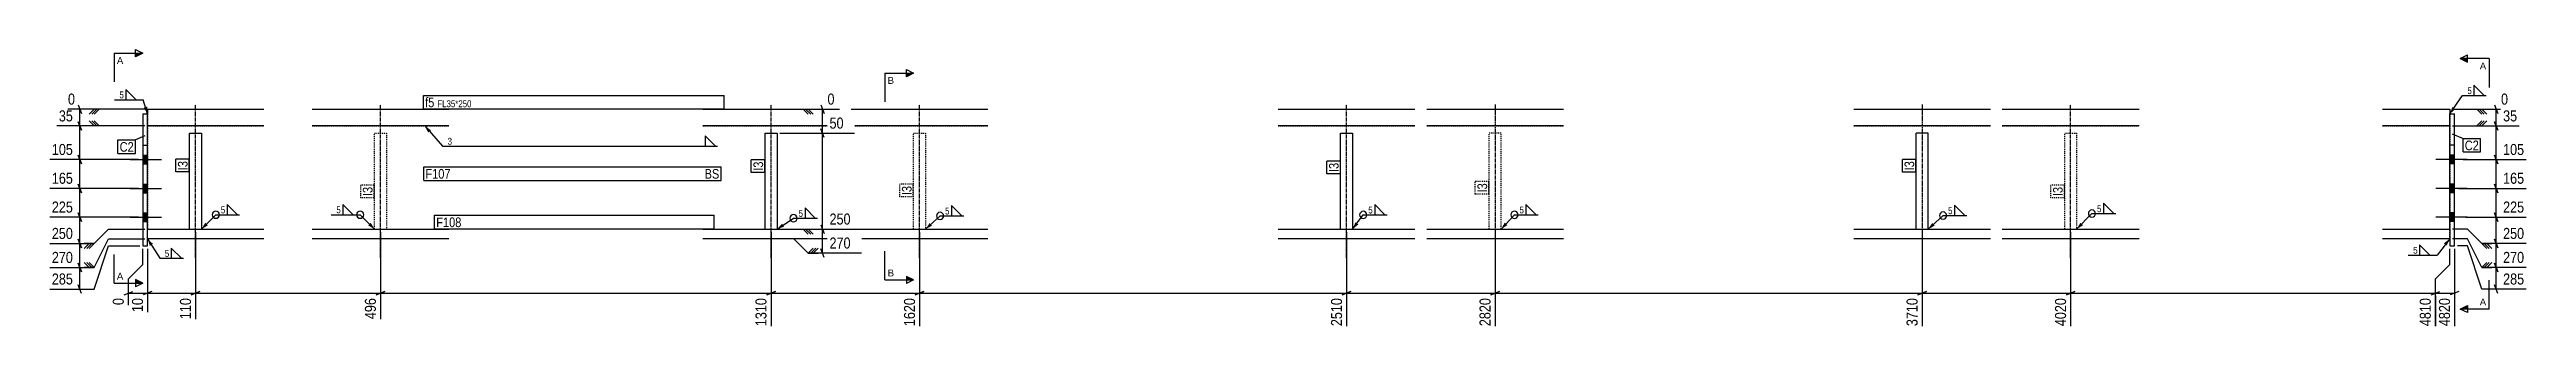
# Model space of a CAD drawing. Header units: millimetres. Extents: x 9 to 43771, y 10 to 1769.
# Drawn here: x 38606 to 43771, y 10 to 591 of the extents above; entities that cross this region are included whole.
import ezdxf

# ---------------------------------------------------------------- set-up
doc = ezdxf.new("R2010")
doc.units = ezdxf.units.MM
doc.linetypes.add('DXK_LINE_DOT2', pattern=[3.9198, 1.9599, -1.9599])
doc.linetypes.add('DXK_LINE_DOT3', pattern=[5.9187, 2.979, -0.9799, 0.9799, -0.9799])
for name, color, linetype in [('MÅLSÆTNING', 7, 'Continuous'), ('STÅL', 7, 'Continuous'), ('TEKST', 7, 'Continuous')]:
    doc.layers.add(name, color=color, linetype=linetype)
doc.styles.add('Arial', font='ARIAL.TTF', dxfattribs={"height": 0.2})
doc.styles.add('Arial Narrow', font='ARIALN.TTF', dxfattribs={"height": 0.2})

msp = doc.modelspace()

# ---------------------------------------------------------------- hatches: boundary and pattern name
at = {"layer": 'STÅL', "linetype": 'Continuous'}
for points in [[(38810.7, 352.6), (38810.7, 370.6), (38800.7, 370.6), (38800.7, 352.6)], [(38810.7, 352.6), (38810.7, 370.6), (38800.7, 370.6), (38800.7, 352.6)], [(43620.7, 352.6), (43620.7, 370.6), (43610.7, 370.6), (43610.7, 352.6)], [(43620.7, 352.6), (43620.7, 370.6), (43610.7, 370.6), (43610.7, 352.6)], [(38810.7, 292.6), (38810.7, 310.6), (38800.7, 310.6), (38800.7, 292.6)], [(38810.7, 292.6), (38810.7, 310.6), (38800.7, 310.6), (38800.7, 292.6)], [(43620.7, 292.6), (43620.7, 310.6), (43610.7, 310.6), (43610.7, 292.6)], [(43620.7, 292.6), (43620.7, 310.6), (43610.7, 310.6), (43610.7, 292.6)], [(38810.7, 232.6), (38810.7, 250.6), (38800.7, 250.6), (38800.7, 232.6)], [(38810.7, 232.6), (38810.7, 250.6), (38800.7, 250.6), (38800.7, 232.6)], [(43620.7, 232.6), (43620.7, 250.6), (43610.7, 250.6), (43610.7, 232.6)], [(43620.7, 232.6), (43620.7, 250.6), (43610.7, 250.6), (43610.7, 232.6)]]:
    msp.add_hatch(color=96, dxfattribs=at).paths.add_polyline_path(points)
at = {"layer": 'TEKST', "linetype": 'Continuous'}
for points in [[(38810, 472), (38810.7, 456.6), (38802.8, 469.9)], [(39395.9, 417.9), (39388.7, 431.6), (39401.5, 422.8)], [(39395.9, 417.9), (39388.7, 431.6), (39401.5, 422.8)], [(38936.4, 224.6), (38923.2, 216.6), (38931, 229.9)], [(39275.9, 229.9), (39283.8, 216.6), (39270.5, 224.6)], [(40137.7, 221.7), (40123.2, 216.6), (40133.6, 228)], [(40446.4, 223.9), (40432.8, 216.6), (40441.3, 229.5)], [(42536.8, 223.9), (42523.2, 216.6), (42531.7, 229.5)], [(42846, 224.6), (42832.8, 216.6), (42840.6, 229.9)], [(43598.5, 187), (43610.7, 196.6), (43604.4, 182.4)]]:
    msp.add_hatch(color=3, dxfattribs=at).paths.add_polyline_path(points)

# ---------------------------------------------------------------- linework, layer by layer
at = {"layer": 'MÅLSÆTNING', "color": 7, "linetype": 'Continuous'}
for p, q in [((38699.5, 466.6), (38689, 456.1)), ((38710, 466.6), (38689, 466.6)), ((38704.8, 466.6), (38694.3, 456.1)), ((38710, 466.6), (38699.5, 456.1)), ((40177.6, 466.6), (40188.1, 456.1)), ((40177.6, 466.6), (40198.6, 466.6)), ((40182.8, 466.6), (40193.3, 456.1)), ((40188.1, 466.6), (40198.6, 456.1)), ((43616.7, 466.6), (43732.2, 466.6)), ((43666.9, 466.6), (43677.4, 456.1)), ((43666.9, 466.6), (43687.9, 466.6)), ((43672.1, 466.6), (43682.6, 456.1)), ((43677.4, 466.6), (43687.9, 456.1)), ((43703.8, 475.6), (43711, 457.6)), ((43707.4, 431.6), (43707.4, 466.6)), ((38804.7, 431.6), (38621.3, 431.6)), ((38665.9, 440.6), (38673.1, 422.6)), ((38669.5, 361.6), (38669.5, 431.6)), ((38699.5, 431.6), (38689, 442.1)), ((38699.5, 431.6), (38689, 442.1)), ((38710, 431.6), (38689, 431.6)), ((38710, 431.6), (38689, 431.6)), ((38704.8, 431.6), (38694.3, 442.1)), ((38704.8, 431.6), (38694.3, 442.1)), ((38710, 431.6), (38699.5, 442.1)), ((38710, 431.6), (38699.5, 442.1)), ((40129.2, 416.6), (40284.9, 416.6)), ((40221.7, 407.6), (40214.5, 425.6)), ((40218.1, 216.6), (40218.1, 416.6)), ((43616.7, 431.6), (43755.6, 431.6)), ((43616.7, 431.6), (43755.6, 431.6)), ((43666.9, 431.6), (43677.4, 442.1)), ((43666.9, 431.6), (43677.4, 442.1)), ((43666.9, 431.6), (43687.9, 431.6)), ((43666.9, 431.6), (43687.9, 431.6)), ((43672.1, 431.6), (43682.6, 442.1)), ((43672.1, 431.6), (43682.6, 442.1)), ((43677.4, 431.6), (43687.9, 442.1)), ((43677.4, 431.6), (43687.9, 442.1)), ((43711, 422.6), (43703.8, 440.6)), ((43703.8, 440.6), (43711, 422.6)), ((43707.4, 361.6), (43707.4, 431.6)), ((38791.7, 361.6), (38606.7, 361.6)), ((38791.7, 361.6), (38606.7, 361.6)), ((38673.1, 352.6), (38665.9, 370.6)), ((38665.9, 370.6), (38673.1, 352.6)), ((38669.5, 301.6), (38669.5, 361.6)), ((43638.7, 361.6), (43770.2, 361.6)), ((43638.7, 361.6), (43770.2, 361.6)), ((43711, 352.6), (43703.8, 370.6)), ((43703.8, 370.6), (43711, 352.6)), ((43707.4, 301.6), (43707.4, 361.6)), ((38673.1, 292.6), (38665.9, 310.6)), ((38665.9, 310.6), (38673.1, 292.6)), ((43711, 292.6), (43703.8, 310.6)), ((43703.8, 310.6), (43711, 292.6)), ((38791.7, 301.6), (38606.7, 301.6)), ((38791.7, 301.6), (38606.7, 301.6)), ((38669.5, 241.6), (38669.5, 301.6)), ((43629.2, 301.6), (43770.2, 301.6)), ((43629.2, 301.6), (43770.2, 301.6)), ((38791.7, 241.6), (38606.7, 241.6)), ((38791.7, 241.6), (38606.7, 241.6)), ((38673.1, 232.6), (38665.9, 250.6)), ((38665.9, 250.6), (38673.1, 232.6)), ((38699.5, 186.6), (38729.5, 216.6)), ((38699.5, 186.6), (38729.5, 216.6)), ((38729.5, 216.6), (38804.7, 216.6)), ((38729.5, 216.6), (38804.7, 216.6)), ((38910.7, 210.6), (38910.7, 29)), ((38910.7, 210.6), (38910.7, 29)), ((39296.3, 210.6), (39296.3, 29)), ((39296.3, 210.6), (39296.3, 29)), ((40110.7, 210.6), (40110.7, 14.4)), ((40110.7, 210.6), (40110.7, 14.4)), ((40147.6, 216.6), (40299.5, 216.6)), ((40147.6, 216.6), (40299.5, 216.6)), ((40177.6, 216.6), (40188.1, 206.1)), ((40177.6, 216.6), (40198.6, 216.6)), ((40177.6, 216.6), (40188.1, 206.1)), ((40177.6, 216.6), (40198.6, 216.6)), ((40182.8, 216.6), (40193.3, 206.1)), ((40182.8, 216.6), (40193.3, 206.1)), ((40188.1, 216.6), (40198.6, 206.1)), ((40188.1, 216.6), (40198.6, 206.1)), ((40214.5, 225.6), (40221.7, 207.6)), ((40214.5, 225.6), (40221.7, 207.6)), ((40218.1, 166.6), (40218.1, 216.6)), ((40420.3, 210.6), (40420.3, 14.4)), ((40420.3, 210.6), (40420.3, 14.4)), ((41310.7, 210.6), (41310.7, 14.4)), ((41620.3, 210.6), (41620.3, 14.4)), ((41620.3, 210.6), (41620.3, 14.4)), ((42510.7, 210.6), (42510.7, 14.4)), ((42510.7, 210.6), (42510.7, 14.4)), ((42820.3, 210.6), (42820.3, 14.4)), ((42820.3, 210.6), (42820.3, 14.4)), ((43647.4, 216.6), (43616.7, 216.6)), ((43647.4, 216.6), (43616.7, 216.6)), ((43677.4, 186.6), (43647.4, 216.6)), ((43677.4, 186.6), (43647.4, 216.6)), ((38699.5, 186.6), (38689, 176.1)), ((38699.5, 186.6), (38689, 176.1)), ((38699.5, 136.6), (38729.5, 196.6)), ((38699.5, 136.6), (38729.5, 196.6)), ((38699.5, 91.6), (38729.5, 181.6)), ((38729.5, 196.6), (38804.7, 196.6)), ((38729.5, 196.6), (38804.7, 196.6)), ((38729.5, 181.6), (38794.7, 181.6)), ((38800.7, 143.1), (38800.7, 175.6)), ((38810.7, 175.6), (38810.7, 43.7)), ((38810.7, 175.6), (38810.7, 43.7)), ((40158.1, 196.6), (40147.6, 196.6)), ((40188.1, 166.6), (40158.1, 196.6)), ((40188.1, 166.6), (40198.6, 177.1)), ((40299.5, 166.6), (40188.1, 166.6)), ((40188.1, 166.6), (40209.1, 166.6)), ((40193.3, 166.6), (40203.8, 177.1)), ((40198.6, 166.6), (40209.1, 177.1)), ((40221.7, 157.6), (40214.5, 175.6)), ((43610.7, 143.1), (43610.7, 175.6)), ((43610.7, 143.1), (43610.7, 175.6)), ((43647.4, 196.6), (43616.7, 196.6)), ((43647.4, 196.6), (43616.7, 196.6)), ((43620.7, 175.6), (43620.7, 14.4)), ((43647.4, 181.6), (43626.7, 181.6)), ((43677.4, 136.6), (43647.4, 196.6)), ((43677.4, 136.6), (43647.4, 196.6)), ((43677.4, 91.6), (43647.4, 181.6)), ((43770.2, 186.6), (43677.4, 186.6)), ((43677.4, 186.6), (43687.9, 176.1)), ((43677.4, 186.6), (43698.4, 186.6)), ((43677.4, 186.6), (43687.9, 176.1)), ((43682.6, 186.6), (43693.1, 176.1)), ((43687.9, 186.6), (43698.4, 176.1)), ((43703.8, 195.6), (43711, 177.6)), ((43707.4, 136.6), (43707.4, 186.6)), ((38606.7, 136.6), (38699.5, 136.6)), ((38665.9, 145.6), (38673.1, 127.6)), ((38669.5, 91.6), (38669.5, 136.6)), ((38689, 136.6), (38678.5, 147.1)), ((38699.5, 136.6), (38678.5, 136.6)), ((38694.3, 136.6), (38683.8, 147.1)), ((38699.5, 136.6), (38689, 147.1)), ((38699.5, 136.6), (38689, 147.1)), ((38770.7, 113.1), (38800.7, 143.1)), ((38770.7, 58.3), (38770.7, 113.1)), ((43580.7, 113.1), (43610.7, 143.1)), ((43580.7, 113.1), (43610.7, 143.1)), ((43580.7, 14.4), (43580.7, 113.1)), ((43677.4, 136.6), (43687.9, 147.1)), ((43677.4, 136.6), (43687.9, 147.1)), ((43770.2, 136.6), (43677.4, 136.6)), ((43677.4, 136.6), (43698.4, 136.6)), ((43770.2, 136.6), (43677.4, 136.6)), ((43677.4, 136.6), (43698.4, 136.6)), ((43682.6, 136.6), (43693.1, 147.1)), ((43682.6, 136.6), (43693.1, 147.1)), ((43687.9, 136.6), (43698.4, 147.1)), ((43687.9, 136.6), (43698.4, 147.1)), ((43711, 127.6), (43703.8, 145.6)), ((43703.8, 145.6), (43711, 127.6)), ((43707.4, 91.6), (43707.4, 136.6)), ((38606.7, 91.6), (38699.5, 91.6)), ((38673.1, 82.6), (38665.9, 100.6)), ((38761.7, 79.5), (38779.7, 86.7)), ((38770.7, 83.1), (38810.7, 83.1)), ((38819.7, 86.7), (38801.7, 79.5)), ((38819.7, 86.7), (38801.7, 79.5)), ((38810.7, 83.1), (38910.7, 83.1)), ((38919.7, 86.7), (38901.7, 79.5)), ((38901.7, 79.5), (38919.7, 86.7)), ((38910.7, 83.1), (39296.3, 83.1)), ((39305.3, 86.7), (39287.3, 79.5)), ((39287.3, 79.5), (39305.3, 86.7)), ((39296.3, 83.1), (40110.7, 83.1)), ((40119.7, 86.7), (40101.7, 79.5)), ((40101.7, 79.5), (40119.7, 86.7)), ((40110.7, 83.1), (40420.3, 83.1)), ((40429.3, 86.7), (40411.3, 79.5)), ((40411.3, 79.5), (40429.3, 86.7)), ((40420.3, 83.1), (41310.7, 83.1)), ((41301.7, 79.5), (41319.7, 86.7)), ((41629.3, 86.7), (41611.3, 79.5)), ((41611.3, 79.5), (41629.3, 86.7)), ((41620.3, 83.1), (42510.7, 83.1)), ((42519.7, 86.7), (42501.7, 79.5)), ((42501.7, 79.5), (42519.7, 86.7)), ((42510.7, 83.1), (42820.3, 83.1)), ((42829.3, 86.7), (42811.3, 79.5)), ((42811.3, 79.5), (42829.3, 86.7)), ((43571.7, 79.5), (43589.7, 86.7)), ((43580.7, 83.1), (43620.7, 83.1)), ((43629.7, 86.7), (43611.7, 79.5)), ((43770.2, 91.6), (43677.4, 91.6)), ((43711, 82.6), (43703.8, 100.6))]:
    msp.add_line(p, q, dxfattribs=at)
at = {"layer": 'STÅL', "color": 2, "linetype": 'Continuous'}
for p, q in [((38810.7, 466.6), (38810.7, 456.6)), ((38810.7, 466.6), (39053.2, 466.6)), ((39153.8, 466.6), (39438.8, 466.6)), ((39968.2, 466.6), (40253.2, 466.6)), ((40277.8, 466.6), (40562.8, 466.6)), ((41168.2, 466.6), (41453.2, 466.6)), ((41477.8, 466.6), (41762.8, 466.6)), ((42368.2, 466.6), (42653.2, 466.6)), ((42677.8, 466.6), (42962.8, 466.6)), ((43470.7, 466.6), (43610.7, 466.6)), ((43610.7, 466.6), (43610.7, 456.6)), ((38800.7, 456.6), (38800.7, 181.6)), ((38800.7, 456.6), (38810.7, 456.6)), ((38810.7, 216.6), (38810.7, 456.6)), ((39053.2, 431.6), (38810.7, 431.6)), ((38898.2, 216.6), (38898.2, 416.6)), ((38898.2, 416.6), (38923.2, 416.6)), ((38923.2, 416.6), (38923.2, 216.6)), ((39438.8, 431.6), (39153.8, 431.6)), ((40253.2, 431.6), (39968.2, 431.6)), ((40098.2, 216.6), (40098.2, 416.6)), ((40098.2, 416.6), (40123.2, 416.6)), ((40123.2, 416.6), (40123.2, 216.6)), ((40562.8, 431.6), (40277.8, 431.6)), ((41453.2, 431.6), (41168.2, 431.6)), ((41298.2, 216.6), (41298.2, 416.6)), ((41298.2, 416.6), (41323.2, 416.6)), ((41323.2, 416.6), (41323.2, 216.6)), ((41762.8, 431.6), (41477.8, 431.6)), ((42653.2, 431.6), (42368.2, 431.6)), ((42498.2, 216.6), (42498.2, 416.6)), ((42523.2, 416.6), (42498.2, 416.6)), ((42523.2, 216.6), (42523.2, 416.6)), ((42962.8, 431.6), (42677.8, 431.6)), ((43610.7, 431.6), (43470.7, 431.6)), ((43610.7, 216.6), (43610.7, 456.6)), ((43610.7, 456.6), (43620.7, 456.6)), ((43620.7, 181.6), (43620.7, 456.6)), ((38800.7, 391.6), (38810.7, 391.6)), ((43620.7, 391.6), (43610.7, 391.6)), ((38810.7, 196.6), (38810.7, 216.6)), ((38810.7, 216.6), (39053.2, 216.6)), ((39153.8, 216.6), (39438.8, 216.6)), ((39968.2, 216.6), (40253.2, 216.6)), ((40277.8, 216.6), (40562.8, 216.6)), ((41168.2, 216.6), (41453.2, 216.6)), ((41477.8, 216.6), (41762.8, 216.6)), ((42368.2, 216.6), (42653.2, 216.6)), ((42677.8, 216.6), (42962.8, 216.6)), ((43470.7, 216.6), (43610.7, 216.6)), ((43610.7, 216.6), (43610.7, 196.6)), ((38800.7, 181.6), (38810.7, 181.6)), ((39053.2, 196.6), (38810.7, 196.6)), ((38810.7, 181.6), (38810.7, 196.6)), ((39438.8, 196.6), (39153.8, 196.6)), ((40253.2, 196.6), (39968.2, 196.6)), ((40562.8, 196.6), (40277.8, 196.6)), ((41453.2, 196.6), (41168.2, 196.6)), ((41762.8, 196.6), (41477.8, 196.6)), ((42653.2, 196.6), (42368.2, 196.6)), ((42962.8, 196.6), (42677.8, 196.6)), ((43610.7, 196.6), (43470.7, 196.6)), ((43610.7, 196.6), (43610.7, 181.6)), ((43610.7, 181.6), (43620.7, 181.6))]:
    msp.add_line(p, q, dxfattribs=at)
at = {"layer": 'STÅL', "color": 7, "linetype": 'DXK_LINE_DOT3'}
for p, q in [((38910.7, 156.6), (38910.7, 476.6)), ((39296.3, 156.6), (39296.3, 476.6)), ((40110.7, 156.6), (40110.7, 476.6)), ((40420.3, 156.6), (40420.3, 476.6)), ((41310.7, 156.6), (41310.7, 476.6)), ((41620.3, 476.6), (41620.3, 156.6)), ((42510.7, 476.6), (42510.7, 156.6)), ((42820.3, 156.6), (42820.3, 476.6))]:
    msp.add_line(p, q, dxfattribs=at)
at = {"layer": 'STÅL', "color": 7, "linetype": 'DXK_LINE_DOT2'}
for p, q in [((38810.7, 456.6), (38810.7, 431.6)), ((38810.7, 431.6), (38810.7, 216.6)), ((38810.7, 431.6), (39053.2, 431.6)), ((39153.8, 431.6), (39438.8, 431.6)), ((39283.8, 216.6), (39283.8, 416.6)), ((39283.8, 416.6), (39308.8, 416.6)), ((39308.8, 416.6), (39308.8, 216.6)), ((39968.2, 431.6), (40253.2, 431.6)), ((40277.8, 431.6), (40562.8, 431.6)), ((40407.8, 216.6), (40407.8, 416.6)), ((40407.8, 416.6), (40432.8, 416.6)), ((40432.8, 416.6), (40432.8, 216.6)), ((41168.2, 431.6), (41453.2, 431.6)), ((41321.5, 416.6), (41321.4, 416.6)), ((41477.8, 431.6), (41762.8, 431.6)), ((41607.8, 216.6), (41607.8, 416.6)), ((41632.8, 416.6), (41607.8, 416.6)), ((41632.8, 216.6), (41632.8, 416.6)), ((42368.2, 431.6), (42653.2, 431.6)), ((42677.8, 431.6), (42962.8, 431.6)), ((42807.8, 216.6), (42807.8, 416.6)), ((42807.8, 416.6), (42832.8, 416.6)), ((42832.8, 416.6), (42832.8, 216.6)), ((43470.7, 431.6), (43610.7, 431.6)), ((43610.7, 456.6), (43610.7, 431.6)), ((43610.7, 431.6), (43610.7, 216.6)), ((38810.7, 216.6), (39053.2, 216.6)), ((38810.7, 196.6), (38810.7, 216.6)), ((39153.8, 216.6), (39438.8, 216.6)), ((39968.2, 216.6), (40253.2, 216.6)), ((40277.8, 216.6), (40562.8, 216.6)), ((41168.2, 216.6), (41453.2, 216.6)), ((41477.8, 216.6), (41762.8, 216.6)), ((42368.2, 216.6), (42653.2, 216.6)), ((42677.8, 216.6), (42962.8, 216.6)), ((43470.7, 216.6), (43610.7, 216.6)), ((43610.7, 196.6), (43610.7, 216.6))]:
    msp.add_line(p, q, dxfattribs=at)
at = {"layer": 'STÅL', "color": 96, "linetype": 'Continuous'}
for p, q in [((38774.7, 361.6), (38839.7, 361.6)), ((38774.7, 361.6), (38839.7, 361.6)), ((38800.7, 370.6), (38810.7, 370.6)), ((38800.7, 370.6), (38810.7, 370.6)), ((43646.7, 361.6), (43581.7, 361.6)), ((43646.7, 361.6), (43581.7, 361.6)), ((43620.7, 370.6), (43610.7, 370.6)), ((43620.7, 370.6), (43610.7, 370.6)), ((38800.7, 352.6), (38810.7, 352.6)), ((38800.7, 352.6), (38810.7, 352.6)), ((38800.7, 310.6), (38810.7, 310.6)), ((38800.7, 310.6), (38810.7, 310.6)), ((43620.7, 352.6), (43610.7, 352.6)), ((43620.7, 352.6), (43610.7, 352.6)), ((43620.7, 310.6), (43610.7, 310.6)), ((43620.7, 310.6), (43610.7, 310.6)), ((38774.7, 301.6), (38839.7, 301.6)), ((38774.7, 301.6), (38839.7, 301.6)), ((38800.7, 292.6), (38810.7, 292.6)), ((38800.7, 292.6), (38810.7, 292.6)), ((43646.7, 301.6), (43581.7, 301.6)), ((43646.7, 301.6), (43581.7, 301.6)), ((43620.7, 292.6), (43610.7, 292.6)), ((43620.7, 292.6), (43610.7, 292.6)), ((38774.7, 241.6), (38839.7, 241.6)), ((38774.7, 241.6), (38839.7, 241.6)), ((38800.7, 250.6), (38810.7, 250.6)), ((38800.7, 250.6), (38810.7, 250.6)), ((38800.7, 232.6), (38810.7, 232.6)), ((38800.7, 232.6), (38810.7, 232.6)), ((43646.7, 241.6), (43581.7, 241.6)), ((43646.7, 241.6), (43581.7, 241.6)), ((43620.7, 250.6), (43610.7, 250.6)), ((43620.7, 250.6), (43610.7, 250.6)), ((43620.7, 232.6), (43610.7, 232.6)), ((43620.7, 232.6), (43610.7, 232.6))]:
    msp.add_line(p, q, dxfattribs=at)
at = {"layer": 'TEKST', "color": 3, "linetype": 'Continuous'}
for p, q in [((38810.7, 456.6), (38801.8, 486.3)), ((39283.8, 216.6), (39253.9, 246.7)), ((43610.7, 196.6), (43584.1, 162.4))]:
    msp.add_line(p, q, dxfattribs=at)
for start, end in [(90, 270), (270, 90)]:
    msp.add_arc((39253.9, 246.7), 7.5, start, end, dxfattribs=at)

# ---------------------------------------------------------------- wipeouts: each hides what was drawn before it
at = {"color": 0, "linetype": 'Continuous'}
for points in [[(38760, 560.9), (38760, 575.9), (38746.7, 575.9), (38746.7, 560.9)], [(40367.1, 519.4), (40367.1, 534.4), (40353.8, 534.4), (40353.8, 519.4)], [(43686.7, 549.6), (43686.7, 564.6), (43673.3, 564.6), (43673.3, 549.6)], [(40367.1, 118.1), (40367.1, 133.1), (40353.8, 133.1), (40353.8, 118.1)]]:
    msp.add_wipeout(points, dxfattribs=at).dxf.layer = 'TEKST'
at = {"color": 0}
for points in [[(43657.9, 496.9), (43657.9, 514.3), (43646.4, 514.3), (43646.4, 496.9)], [(39442.4, 321.8), (39442.4, 342.8), (39390, 342.8), (39390, 321.8)], [(40002.8, 321.8), (40002.8, 342.8), (39972.1, 342.8), (39972.1, 321.8)], [(38973.8, 248.5), (38973.8, 265.9), (38962.3, 265.9), (38962.3, 248.5)], [(39214.6, 248.5), (39214.6, 265.9), (39203.1, 265.9), (39203.1, 248.5)], [(40483.9, 246), (40483.9, 263.4), (40472.3, 263.4), (40472.3, 246)], [(41366.2, 248.1), (41366.2, 265.5), (41354.6, 265.5), (41354.6, 248.1)], [(41681.5, 248.2), (41681.5, 265.6), (41669.9, 265.6), (41669.9, 248.2)], [(42575, 246.7), (42575, 264.1), (42563.5, 264.1), (42563.5, 246.7)], [(42885.6, 250.8), (42885.6, 268.2), (42874, 268.2), (42874, 250.8)]]:
    msp.add_wipeout(points, dxfattribs=at).dxf.layer = 'TEKST'

# ---------------------------------------------------------------- next in the draw order: hatches: boundary and pattern name
at = {"layer": 'TEKST', "linetype": 'Continuous'}
for color, points in [(30, [(38785.7, 575.9), (38785.7, 583.4), (38800.7, 583.4)]), (30, [(43647.7, 572.1), (43647.7, 564.6), (43632.7, 572.1)]), (30, [(40392.8, 534.4), (40392.8, 541.9), (40407.8, 541.9)]), (3, [(43622.2, 466.8), (43610.7, 456.6), (43616.1, 471.1)]), (3, [(41335.1, 226.4), (41323.2, 216.6), (41329.1, 230.9)]), (3, [(41645.8, 225), (41632.8, 216.6), (41640.3, 230.1)]), (30, [(40392.8, 110.6), (40392.8, 118.1), (40407.8, 110.6)])]:
    msp.add_hatch(color=color, dxfattribs=at).paths.add_polyline_path(points)

# ---------------------------------------------------------------- next in the draw order: linework, layer by layer
at = {"layer": 'TEKST', "color": 7, "linetype": 'Continuous'}
for p, q in [((38740.7, 583.4), (38740.7, 523.4)), ((38740.7, 583.4), (38800.7, 583.4)), ((43692.7, 572.1), (43632.7, 572.1)), ((40347.8, 541.9), (40347.8, 481.9)), ((40347.8, 541.9), (40407.8, 541.9)), ((40347.8, 110.6), (40347.8, 170.6)), ((40347.8, 110.6), (40407.8, 110.6))]:
    msp.add_line(p, q, dxfattribs=at)
at = {"layer": 'TEKST', "color": 30, "linetype": 'Continuous'}
for p, q in [((38785.7, 575.9), (38785.7, 590.9)), ((38785.7, 590.9), (38800.7, 583.4)), ((38800.7, 583.4), (38785.7, 575.9)), ((43632.7, 572.1), (43647.7, 579.6)), ((43632.7, 572.1), (43647.7, 564.6)), ((43647.7, 564.6), (43647.7, 579.6)), ((40392.8, 534.4), (40392.8, 549.4)), ((40392.8, 549.4), (40407.8, 541.9)), ((40407.8, 541.9), (40392.8, 534.4)), ((40407.8, 110.6), (40392.8, 118.1))]:
    msp.add_line(p, q, dxfattribs=at)
at = {"layer": 'TEKST', "color": 3, "linetype": 'Continuous'}
for p, q in [((43682.4, 495.1), (43661, 516.5)), ((43661, 516.5), (43661, 495.1)), ((43610.7, 456.6), (43637.1, 495.1)), ((43637.1, 495.1), (43686.7, 495.1)), ((43661, 495.1), (43682.4, 495.1)), ((38998.3, 246.7), (38976.9, 268.1)), ((38976.9, 268.1), (38976.9, 246.7)), ((39217.7, 268.1), (39217.7, 246.7)), ((40508.4, 244.2), (40487, 265.6)), ((40487, 265.6), (40487, 244.2)), ((41390.7, 246.3), (41369.2, 267.7)), ((41369.2, 267.7), (41369.2, 246.3)), ((41706, 246.4), (41684.6, 267.8)), ((41684.6, 267.8), (41684.6, 246.4)), ((42599.5, 244.9), (42578.1, 266.3)), ((42578.1, 266.3), (42578.1, 244.9)), ((42910.1, 249), (42888.6, 270.5)), ((42888.6, 270.5), (42888.6, 249)), ((38923.2, 216.6), (38953, 246.7)), ((38953, 246.7), (39002.6, 246.7)), ((38976.9, 246.7), (38998.3, 246.7)), ((39193.8, 246.7), (39253.9, 246.7)), ((39217.7, 246.7), (39239.1, 246.7)), ((40432.8, 216.6), (40463, 244.2)), ((40463, 244.2), (40512.7, 244.2)), ((40487, 244.2), (40508.4, 244.2)), ((41323.2, 216.6), (41345.3, 246.3)), ((41345.3, 246.3), (41395, 246.3)), ((41369.2, 246.3), (41390.7, 246.3)), ((41632.8, 216.6), (41660.6, 246.4)), ((41660.6, 246.4), (41710.3, 246.4)), ((41684.6, 246.4), (41706, 246.4)), ((42523.2, 216.6), (42554.2, 244.9)), ((42554.2, 244.9), (42603.8, 244.9)), ((42578.1, 244.9), (42599.5, 244.9)), ((42832.8, 216.6), (42864.7, 249)), ((42864.7, 249), (42914.4, 249)), ((42888.6, 249), (42910.1, 249))]:
    msp.add_line(p, q, dxfattribs=at)
for centre, start, end in [((38953, 246.7), 90, 270), ((38953, 246.7), 270, 90), ((40463, 244.2), 90, 270), ((40463, 244.2), 270, 90), ((41345.3, 246.3), 90, 270), ((41345.3, 246.3), 270, 90), ((41660.6, 246.4), 90, 270), ((41660.6, 246.4), 270, 90), ((42554.2, 244.9), 90, 270), ((42554.2, 244.9), 270, 90), ((42864.7, 249), 90, 270), ((42864.7, 249), 270, 90)]:
    msp.add_arc(centre, 7.5, start, end, dxfattribs=at)

# ---------------------------------------------------------------- next in the draw order: texts
at = {"layer": 'TEKST', "color": 3, "linetype": 'Continuous', "style": 'Arial'}
for s, p in [('A', (38746.7, 560.9)), ('B', (40353.8, 519.4)), ('A', (43673.3, 549.6)), ('B', (40353.8, 118.1))]:
    msp.add_text(s, height=14.3, dxfattribs=at).set_placement(p)
at = {"layer": 'TEKST', "color": 3, "style": 'Arial Narrow'}
for p in [(43647.6, 498.1), (38963.5, 249.7), (39204.3, 249.7), (40473.5, 247.2), (41355.8, 249.3), (41671.1, 249.4), (42564.7, 247.9), (42875.2, 252)]:
    msp.add_text('5', height=14.3, dxfattribs=at).set_placement(p)

# ---------------------------------------------------------------- next in the draw order: wipeouts: each hides what was drawn before it
at = {"color": 0, "linetype": 'Continuous'}
for points, layer in [([(38659.8, 436.4), (38659.8, 470), (38620.9, 470), (38620.9, 436.4)], 'MÅLSÆTNING'), ([(43737, 471.4), (43737, 505), (43712.8, 505), (43712.8, 471.4)], 'MÅLSÆTNING'), ([(40285.3, 421.4), (40285.3, 455), (40227.8, 455), (40227.8, 421.4)], 'MÅLSÆTNING'), ([(38659.8, 366.4), (38659.8, 400), (38606.3, 400), (38606.3, 366.4)], 'MÅLSÆTNING'), ([(43770.6, 366.4), (43770.6, 400), (43717.1, 400), (43717.1, 366.4)], 'MÅLSÆTNING'), ([(38659.8, 306.4), (38659.8, 340), (38606.3, 340), (38606.3, 306.4)], 'MÅLSÆTNING'), ([(40299.9, 221.4), (40299.9, 255), (40227.8, 255), (40227.8, 221.4)], 'MÅLSÆTNING'), ([(43770.6, 191.4), (43770.6, 225), (43717.1, 225), (43717.1, 191.4)], 'MÅLSÆTNING'), ([(38659.8, 141.4), (38659.8, 175), (38606.3, 175), (38606.3, 141.4)], 'MÅLSÆTNING'), ([(38805.9, 77.7), (38772.3, 77.7), (38772.3, 38.8), (38805.9, 38.8)], 'MÅLSÆTNING'), ([(38905.9, 77.7), (38872.3, 77.7), (38872.3, 24.2), (38905.9, 24.2)], 'MÅLSÆTNING'), ([(39291.5, 77.7), (39257.9, 77.7), (39257.9, 24.2), (39291.5, 24.2)], 'MÅLSÆTNING'), ([(40105.9, 77.7), (40072.3, 77.7), (40072.3, 9.6), (40105.9, 9.6)], 'MÅLSÆTNING'), ([(40415.5, 77.7), (40381.9, 77.7), (40381.9, 9.6), (40415.5, 9.6)], 'MÅLSÆTNING'), ([(41305.9, 77.7), (41272.3, 77.7), (41272.3, 9.6), (41305.9, 9.6)], 'MÅLSÆTNING'), ([(42505.9, 77.7), (42472.3, 77.7), (42472.3, 9.6), (42505.9, 9.6)], 'MÅLSÆTNING'), ([(43615.9, 77.7), (43582.3, 77.7), (43582.3, 9.6), (43615.9, 9.6)], 'MÅLSÆTNING'), ([(38760, 111.3), (38760, 126.3), (38746.7, 126.3), (38746.7, 111.3)], 'TEKST'), ([(43686.7, 57.6), (43686.7, 72.6), (43673.3, 72.6), (43673.3, 57.6)], 'TEKST')]:
    msp.add_wipeout(points, dxfattribs=at).dxf.layer = layer
at = {"color": 0}
for points in [[(39408.6, 470.8), (39408.6, 491.8), (39389.4, 491.8), (39389.4, 470.8)], [(38781.9, 378), (38781.9, 399), (38752.5, 399), (38752.5, 378)], [(39970.2, 391.4), (39970.2, 408.8), (39435.2, 408.8), (39435.2, 391.4)], [(43671.4, 381.1), (43671.4, 402.1), (43642, 402.1), (43642, 381.1)], [(38894, 358.6), (38873, 358.6), (38873, 339.4), (38894, 339.4)], [(39442.4, 321.8), (39442.4, 342.8), (39390, 342.8), (39390, 321.8)], [(40002.8, 321.8), (40002.8, 342.8), (39972.1, 342.8), (39972.1, 321.8)], [(40094, 357.5), (40073, 357.5), (40073, 338.3), (40094, 338.3)], [(41294, 354.9), (41273, 354.9), (41273, 335.7), (41294, 335.7)], [(41603.6, 312.2), (41582.6, 312.2), (41582.6, 293), (41603.6, 293)], [(42494, 358.3), (42473, 358.3), (42473, 339.1), (42494, 339.1)], [(39279.6, 304.7), (39258.6, 304.7), (39258.6, 285.5), (39279.6, 285.5)], [(40178.4, 241.1), (40178.4, 258.5), (40166.8, 258.5), (40166.8, 241.1)], [(40403.6, 306.5), (40382.6, 306.5), (40382.6, 287.4), (40403.6, 287.4)], [(42803.6, 304.6), (42782.6, 304.6), (42782.6, 285.4), (42803.6, 285.4)], [(39988.4, 220.8), (39988.4, 241.8), (39412.6, 241.8), (39412.6, 220.8)], [(38857.1, 157.6), (38857.1, 175), (38845.5, 175), (38845.5, 157.6)], [(43544.8, 164.2), (43544.8, 181.6), (43533.3, 181.6), (43533.3, 164.2)]]:
    msp.add_wipeout(points, dxfattribs=at).dxf.layer = 'TEKST'

# ---------------------------------------------------------------- next in the draw order: hatches: boundary and pattern name
at = {"layer": 'TEKST', "linetype": 'Continuous'}
for color, points in [(3, [(38815.4, 181.9), (38810.7, 196.6), (38821.8, 185.9)]), (30, [(38785.7, 103.8), (38785.7, 111.3), (38800.7, 103.8)]), (30, [(43647.7, 57.6), (43647.7, 50.1), (43632.7, 50.1)])]:
    msp.add_hatch(color=color, dxfattribs=at).paths.add_polyline_path(points)

# ---------------------------------------------------------------- next in the draw order: linework, layer by layer
at = {"layer": 'MÅLSÆTNING', "color": 7, "linetype": 'Continuous'}
for p, q in [((38804.7, 466.6), (38644.7, 466.6)), ((38665.9, 475.6), (38673.1, 457.6)), ((38669.5, 431.6), (38669.5, 466.6)), ((40146.9, 466.6), (40242.9, 466.6)), ((40214.5, 475.6), (40221.7, 457.6)), ((40218.1, 416.6), (40218.1, 466.6)), ((38804.7, 431.6), (38621.3, 431.6)), ((38673.1, 422.6), (38665.9, 440.6)), ((40129.2, 416.6), (40284.9, 416.6)), ((40221.7, 407.6), (40214.5, 425.6)), ((43707.4, 241.6), (43707.4, 301.6)), ((38669.5, 186.6), (38669.5, 241.6)), ((41310.7, 210.6), (41310.7, 14.4)), ((43644.5, 241.6), (43770.2, 241.6)), ((43644.5, 241.6), (43770.2, 241.6)), ((43711, 232.6), (43703.8, 250.6)), ((43703.8, 250.6), (43711, 232.6)), ((43707.4, 186.6), (43707.4, 241.6)), ((38606.7, 186.6), (38699.5, 186.6)), ((38606.7, 186.6), (38699.5, 186.6)), ((38673.1, 177.6), (38665.9, 195.6)), ((38665.9, 195.6), (38673.1, 177.6)), ((38689, 186.6), (38678.5, 176.1)), ((38699.5, 186.6), (38678.5, 186.6)), ((38689, 186.6), (38678.5, 176.1)), ((38699.5, 186.6), (38678.5, 186.6)), ((38694.3, 186.6), (38683.8, 176.1)), ((38694.3, 186.6), (38683.8, 176.1)), ((43770.2, 186.6), (43677.4, 186.6)), ((43677.4, 186.6), (43698.4, 186.6)), ((43682.6, 186.6), (43693.1, 176.1)), ((43687.9, 186.6), (43698.4, 176.1)), ((43711, 177.6), (43703.8, 195.6)), ((43580.7, 14.4), (43580.7, 113.1)), ((41319.7, 86.7), (41301.7, 79.5)), ((41310.7, 83.1), (41620.3, 83.1)), ((42820.3, 83.1), (43580.7, 83.1)), ((43571.7, 79.5), (43589.7, 86.7))]:
    msp.add_line(p, q, dxfattribs=at)
at = {"layer": 'TEKST', "color": 7, "linetype": 'Continuous'}
for p, q in [((43692.7, 572.1), (43692.7, 512.1)), ((39386.4, 346.4), (40006.4, 346.4)), ((39386.4, 318.2), (39386.4, 346.4)), ((39386.4, 318.2), (40006.4, 318.2)), ((40006.4, 318.2), (40006.4, 346.4)), ((38740.7, 103.8), (38740.7, 163.8)), ((38740.7, 103.8), (38800.7, 103.8)), ((43692.7, 50.1), (43632.7, 50.1))]:
    msp.add_line(p, q, dxfattribs=at)
at = {"layer": 'TEKST', "color": 3, "linetype": 'Continuous'}
for p, q in [((39388.7, 431.6), (39425.9, 389.6)), ((39388.7, 431.6), (39425.9, 389.6)), ((39425.9, 389.6), (39999, 389.6)), ((39994.7, 389.6), (39973.2, 411)), ((39973.2, 411), (39973.2, 389.6)), ((39973.2, 389.6), (39994.7, 389.6)), ((40202.9, 239.3), (40181.5, 260.8)), ((40181.5, 260.8), (40181.5, 239.3)), ((40123.2, 216.6), (40157.5, 239.3)), ((40157.5, 239.3), (40207.2, 239.3)), ((40181.5, 239.3), (40202.9, 239.3)), ((38810.7, 196.6), (38836.2, 155.8)), ((38836.2, 155.8), (38885.9, 155.8)), ((38881.6, 155.8), (38860.2, 177.2)), ((38860.2, 177.2), (38860.2, 155.8)), ((38860.2, 155.8), (38881.6, 155.8)), ((43524, 162.4), (43584.1, 162.4)), ((43569.3, 162.4), (43547.9, 183.8)), ((43547.9, 183.8), (43547.9, 162.4)), ((43547.9, 162.4), (43569.3, 162.4))]:
    msp.add_line(p, q, dxfattribs=at)
at = {"layer": 'TEKST', "color": 30, "linetype": 'Continuous'}
for p, q in [((38800.7, 103.8), (38785.7, 111.3)), ((40392.8, 118.1), (40392.8, 103.1)), ((40407.8, 110.6), (40392.8, 103.1)), ((43632.7, 50.1), (43647.7, 57.6)), ((43647.7, 57.6), (43647.7, 42.6)), ((43647.7, 42.6), (43632.7, 50.1))]:
    msp.add_line(p, q, dxfattribs=at)
at = {"layer": 'TEKST', "color": 3, "linetype": 'Continuous'}
for start, end in [(90, 270), (270, 90)]:
    msp.add_arc((40157.5, 239.3), 7.5, start, end, dxfattribs=at)

# ---------------------------------------------------------------- next in the draw order: texts
at = {"layer": 'MÅLSÆTNING', "color": 3, "linetype": 'Continuous', "style": 'Arial Narrow'}
for s, height, p in [('0', 22.9, (43717.6, 476.2)), ('35', 22.91, (38625.7, 441.2)), ('50', 22.91, (40232.6, 426.2)), ('105', 22.91, (38611.1, 371.2)), ('105', 22.91, (43721.9, 371.2)), ('165', 22.91, (38611.1, 311.2)), ('250', 22.91, (43721.9, 196.2))]:
    msp.add_text(s, height=height, dxfattribs=at).set_placement(p)
for s, p in [('110', (38901.1, 29)), ('496', (39286.7, 29)), ('1310', (40101.1, 14.4)), ('1620', (40410.7, 14.4)), ('2510', (41301.1, 14.4)), ('3710', (42501.1, 14.4)), ('4820', (43611.1, 14.4))]:
    msp.add_text(s, height=22.91, rotation=90.0002, dxfattribs=at).set_placement(p)
at = {"layer": 'TEKST', "color": 3, "style": 'Arial Narrow'}
for s, height, p in [('3', 14.3, (39436.4, 392.6)), ('F107', 20.04, (39390, 321.8)), ('BS', 20.04, (39972.1, 321.8)), ('5', 14.3, (40168, 242.3)), ('5', 14.3, (38846.7, 158.8)), ('5', 14.3, (43534.5, 165.4))]:
    msp.add_text(s, height=height, dxfattribs=at).set_placement(p)
at = {"layer": 'TEKST', "color": 3, "linetype": 'Continuous', "style": 'Arial'}
for p in [(38746.7, 111.3), (43673.3, 57.6)]:
    msp.add_text('A', height=14.3, dxfattribs=at).set_placement(p)

# ---------------------------------------------------------------- next in the draw order: wipeouts: each hides what was drawn before it
at = {"color": 0, "linetype": 'Continuous'}
for points in [[(40299.9, 171.4), (40299.9, 205), (40227.8, 205), (40227.8, 171.4)], [(38659.8, 96.4), (38659.8, 130), (38606.3, 130), (38606.3, 96.4)], [(38765.9, 77.7), (38732.3, 77.7), (38732.3, 53.5), (38765.9, 53.5)]]:
    msp.add_wipeout(points, dxfattribs=at).dxf.layer = 'MÅLSÆTNING'
at = {"color": 0}
for points in [[(39408.6, 470.8), (39408.6, 491.8), (39389.4, 491.8), (39389.4, 470.8)], [(38781.9, 378), (38781.9, 399), (38752.5, 399), (38752.5, 378)], [(43671.4, 381.1), (43671.4, 402.1), (43642, 402.1), (43642, 381.1)], [(38894, 358.6), (38873, 358.6), (38873, 339.4), (38894, 339.4)], [(40094, 357.5), (40073, 357.5), (40073, 338.3), (40094, 338.3)], [(41294, 354.9), (41273, 354.9), (41273, 335.7), (41294, 335.7)], [(41603.6, 312.2), (41582.6, 312.2), (41582.6, 293), (41603.6, 293)], [(42494, 358.3), (42473, 358.3), (42473, 339.1), (42494, 339.1)], [(39279.6, 304.7), (39258.6, 304.7), (39258.6, 285.5), (39279.6, 285.5)], [(40403.6, 306.5), (40382.6, 306.5), (40382.6, 287.4), (40403.6, 287.4)], [(42803.6, 304.6), (42782.6, 304.6), (42782.6, 285.4), (42803.6, 285.4)], [(39988.4, 220.8), (39988.4, 241.8), (39412.6, 241.8), (39412.6, 220.8)]]:
    msp.add_wipeout(points, dxfattribs=at).dxf.layer = 'TEKST'

# ---------------------------------------------------------------- next in the draw order: linework, layer by layer
at = {"layer": 'MÅLSÆTNING', "color": 7, "linetype": 'Continuous'}
for p, q in [((38669.5, 136.6), (38669.5, 186.6)), ((38606.7, 136.6), (38699.5, 136.6)), ((38673.1, 127.6), (38665.9, 145.6)), ((38689, 136.6), (38678.5, 147.1)), ((38699.5, 136.6), (38678.5, 136.6)), ((38694.3, 136.6), (38683.8, 147.1))]:
    msp.add_line(p, q, dxfattribs=at)
at = {"layer": 'TEKST', "color": 7, "linetype": 'Continuous'}
for p, q in [((39385.8, 467.2), (39385.8, 495.4)), ((43615.4, 415.3), (43638.4, 405.7)), ((38748.9, 402.6), (38785.5, 402.6)), ((38748.9, 374.4), (38748.9, 402.6)), ((38748.9, 374.4), (38785.5, 374.4)), ((38805.3, 411), (38785.5, 402.6)), ((38785.5, 374.4), (38785.5, 402.6)), ((38869.4, 335.8), (38869.4, 362.2)), ((38897.6, 362.2), (38869.4, 362.2)), ((38897.6, 335.8), (38897.6, 362.2)), ((42469.4, 335.5), (42469.4, 361.9)), ((42497.6, 361.9), (42469.4, 361.9)), ((42497.6, 335.5), (42497.6, 361.9)), ((43638.4, 405.7), (43675, 405.7)), ((43638.4, 377.5), (43638.4, 405.7)), ((43638.4, 377.5), (43675, 377.5)), ((43675, 377.5), (43675, 405.7)), ((38897.6, 335.8), (38869.4, 335.8)), ((40069.4, 334.7), (40069.4, 361.1)), ((40097.6, 361.1), (40069.4, 361.1)), ((40097.6, 334.7), (40069.4, 334.7)), ((40097.6, 334.7), (40097.6, 361.1)), ((41269.4, 332.1), (41269.4, 358.5)), ((41297.6, 358.5), (41269.4, 358.5)), ((41297.6, 332.1), (41269.4, 332.1)), ((41297.6, 332.1), (41297.6, 358.5)), ((42497.6, 335.5), (42469.4, 335.5)), ((39409, 245.4), (39992, 245.4)), ((39409, 217.2), (39409, 245.4)), ((39409, 217.2), (39992, 217.2)), ((39992, 217.2), (39992, 245.4))]:
    msp.add_line(p, q, dxfattribs=at)
at = {"layer": 'TEKST', "color": 7, "linetype": 'DXK_LINE_DOT2'}
for p, q in [((40379, 283.8), (40379, 310.1)), ((40407.2, 310.1), (40379, 310.1)), ((40407.2, 283.8), (40407.2, 310.1)), ((41579, 289.4), (41579, 315.8)), ((41607.2, 315.8), (41579, 315.8)), ((41607.2, 289.4), (41607.2, 315.8)), ((39255, 281.9), (39255, 308.3)), ((39283.2, 308.3), (39255, 308.3)), ((39283.2, 281.9), (39255, 281.9)), ((39283.2, 281.9), (39283.2, 308.3)), ((40407.2, 283.8), (40379, 283.8)), ((41607.2, 289.4), (41579, 289.4)), ((42779, 281.8), (42779, 308.2)), ((42807.2, 308.2), (42779, 308.2)), ((42807.2, 281.8), (42779, 281.8)), ((42807.2, 281.8), (42807.2, 308.2))]:
    msp.add_line(p, q, dxfattribs=at)
at = {"layer": 'TEKST', "color": 3, "linetype": 'Continuous'}
msp.add_line((39239.1, 246.7), (39217.7, 268.1), dxfattribs=at)
at = {"layer": 'TEKST', "color": 30, "linetype": 'Continuous'}
for p in [(38785.7, 111.3), (38800.7, 103.8)]:
    msp.add_line(p, (38785.7, 96.3), dxfattribs=at)

# ---------------------------------------------------------------- next in the draw order: texts
at = {"layer": 'MÅLSÆTNING', "color": 3, "linetype": 'Continuous', "style": 'Arial Narrow'}
for s, p in [('250', (40232.6, 226.2)), ('270', (38611.1, 146.2)), ('270', (40232.6, 176.2)), ('285', (38611.1, 101.2))]:
    msp.add_text(s, height=22.91, dxfattribs=at).set_placement(p)
for s, height, p in [('0', 22.9, (38761.1, 58.3)), ('10', 22.91, (38801.1, 43.7))]:
    msp.add_text(s, height=height, rotation=90.0002, dxfattribs=at).set_placement(p)
at = {"layer": 'TEKST', "color": 3, "style": 'Arial Narrow'}
for s, p in [('C2', (38752.5, 378)), ('C2', (43642, 381.1)), ('F108', (39412.6, 220.8))]:
    msp.add_text(s, height=20.04, dxfattribs=at).set_placement(p)
for p in [(38894, 339.4), (40094, 338.3), (41294, 335.7), (41603.6, 293), (42494, 339.1), (39279.6, 285.5), (40403.6, 287.4), (42803.6, 285.4)]:
    msp.add_text('I3', height=20.04, rotation=90.0002, dxfattribs=at).set_placement(p)

# ---------------------------------------------------------------- next in the draw order: wipeouts: each hides what was drawn before it
at = {"color": 0, "linetype": 'Continuous'}
for points in [[(38664.1, 471.4), (38664.1, 505), (38639.9, 505), (38639.9, 471.4)], [(40247.7, 471.4), (40247.7, 505), (40223.5, 505), (40223.5, 471.4)], [(43756, 436.4), (43756, 470), (43717.1, 470), (43717.1, 436.4)], [(43770.6, 306.4), (43770.6, 340), (43717.1, 340), (43717.1, 306.4)], [(38659.8, 246.4), (38659.8, 280), (38606.3, 280), (38606.3, 246.4)], [(43770.6, 246.4), (43770.6, 280), (43717.1, 280), (43717.1, 246.4)], [(43770.6, 141.4), (43770.6, 175), (43717.1, 175), (43717.1, 141.4)], [(41615.5, 77.7), (41581.9, 77.7), (41581.9, 9.6), (41615.5, 9.6)], [(42815.5, 77.7), (42781.9, 77.7), (42781.9, 9.6), (42815.5, 9.6)], [(43575.9, 77.7), (43542.3, 77.7), (43542.3, 9.6), (43575.9, 9.6)]]:
    msp.add_wipeout(points, dxfattribs=at).dxf.layer = 'MÅLSÆTNING'
at = {"color": 0}
for points in [[(38762.5, 488.1), (38762.5, 505.5), (38750.9, 505.5), (38750.9, 488.1)], [(40009.5, 470.8), (40009.5, 485.8), (39414.9, 485.8), (39414.9, 470.8)]]:
    msp.add_wipeout(points, dxfattribs=at).dxf.layer = 'TEKST'

# ---------------------------------------------------------------- next in the draw order: linework, layer by layer
at = {"layer": 'TEKST', "color": 3, "linetype": 'Continuous'}
for p, q in [((38741.6, 486.3), (38801.8, 486.3)), ((38787, 486.3), (38765.5, 507.8)), ((38765.5, 507.8), (38765.5, 486.3)), ((38765.5, 486.3), (38787, 486.3))]:
    msp.add_line(p, q, dxfattribs=at)

# ---------------------------------------------------------------- next in the draw order: texts
at = {"layer": 'MÅLSÆTNING', "color": 3, "linetype": 'Continuous', "style": 'Arial Narrow'}
for s, height, p in [('0', 22.9, (38644.7, 476.2)), ('0', 22.9, (40228.3, 476.2)), ('35', 22.91, (43721.9, 441.2)), ('165', 22.91, (43721.9, 311.2)), ('225', 22.91, (38611.1, 251.2)), ('225', 22.91, (43721.9, 251.2))]:
    msp.add_text(s, height=height, dxfattribs=at).set_placement(p)
for s, p in [('2820', (41610.7, 14.4)), ('4020', (42810.7, 14.4)), ('4810', (43571.1, 14.4))]:
    msp.add_text(s, height=22.91, rotation=90.0002, dxfattribs=at).set_placement(p)
at = {"layer": 'TEKST', "color": 3, "style": 'Arial Narrow'}
msp.add_text('5', height=14.3, dxfattribs=at).set_placement((38752.1, 489.3))

# ---------------------------------------------------------------- next in the draw order: wipeouts: each hides what was drawn before it
at = {"color": 0, "linetype": 'Continuous'}
for points in [[(38659.8, 191.4), (38659.8, 225), (38606.3, 225), (38606.3, 191.4)], [(43770.6, 96.4), (43770.6, 130), (43717.1, 130), (43717.1, 96.4)]]:
    msp.add_wipeout(points, dxfattribs=at).dxf.layer = 'MÅLSÆTNING'
at = {"color": 0}
msp.add_wipeout([(40009.5, 470.8), (40009.5, 485.8), (39414.9, 485.8), (39414.9, 470.8)], dxfattribs=at).dxf.layer = 'TEKST'

# ---------------------------------------------------------------- next in the draw order: linework, layer by layer
at = {"layer": 'TEKST', "color": 7, "linetype": 'Continuous'}
for p, q in [((39385.8, 495.4), (40013.1, 495.4)), ((39385.8, 467.2), (40013.1, 467.2)), ((40013.1, 467.2), (40013.1, 495.4)), ((43692.7, 50.1), (43692.7, 110.1))]:
    msp.add_line(p, q, dxfattribs=at)

# ---------------------------------------------------------------- next in the draw order: texts
at = {"layer": 'MÅLSÆTNING', "color": 3, "linetype": 'Continuous', "style": 'Arial Narrow'}
for s, p in [('250', (38611.1, 196.2)), ('270', (43721.9, 146.2)), ('285', (43721.9, 101.2))]:
    msp.add_text(s, height=22.91, dxfattribs=at).set_placement(p)
at = {"layer": 'TEKST', "color": 3, "style": 'Arial Narrow'}
for s, height, p in [('f5', 20.04, (39389.4, 470.8)), ('FL35*250', 14.32, (39414.9, 470.8))]:
    msp.add_text(s, height=height, dxfattribs=at).set_placement(p)

doc.saveas('drawing.dxf')
